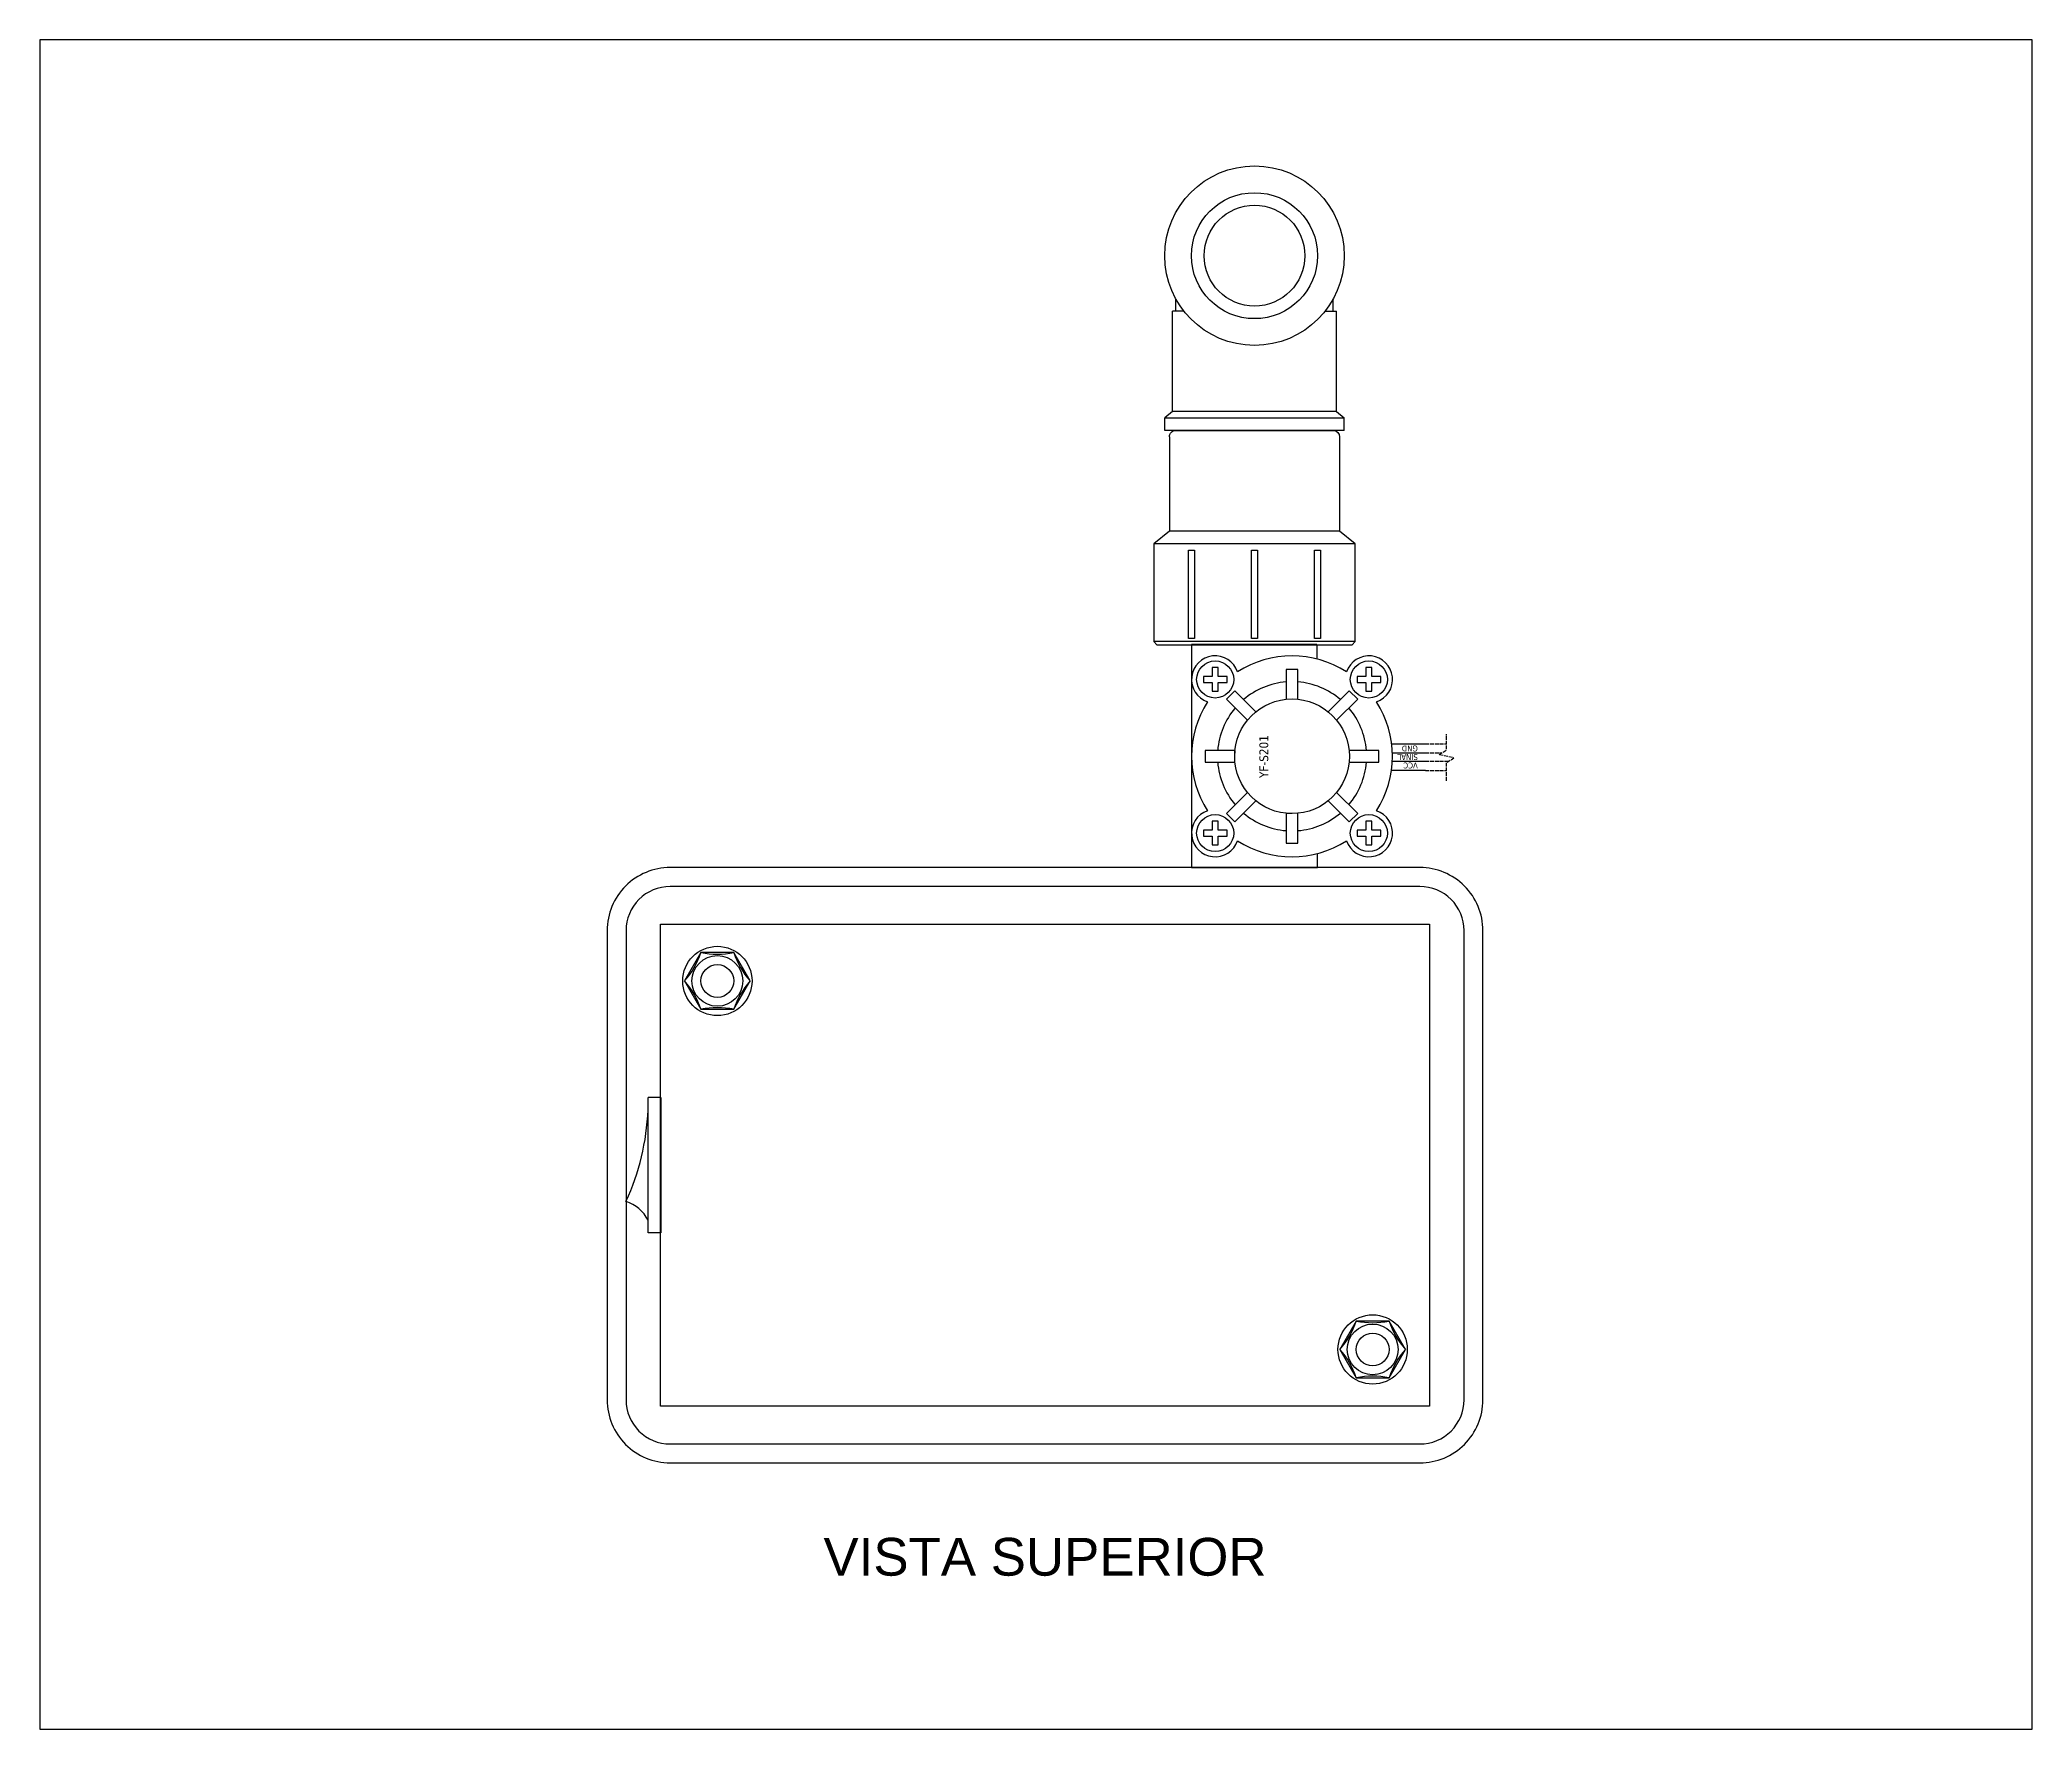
# Model space of a CAD drawing. Header units: millimetres. Extents: x 964 to 2741, y 814 to 2223.
# Drawn here: x 2425.2 to 2741.4, y 1814.1 to 2082.3 of the extents above; entities that cross this region are included whole.
import ezdxf

# ---------------------------------------------------------------- set-up
doc = ezdxf.new("R2010")
doc.units = ezdxf.units.MM
doc.linetypes.add('ACAD_ISO02W100', pattern=[15, 12, -3])
doc.linetypes.add('CONTINU', pattern=[0])
doc.layers.add('2', color=7, linetype='CONTINU')
doc.layers.add('BOLTS', color=9, linetype='Continuous')
doc.layers.add('contorno', color=7, linetype='CONTINU', lineweight=30)
doc.styles.get("Standard").update_dxf_attribs({"font": 'arial.ttf'})
doc.styles.add('times 2', font='tahoma.ttf')

# ---------------------------------------------------------------- blocks, each defined once
blk = doc.blocks.new('acima')
for points in [[(2082.15, 1497.55), (2201.15, 1497.55, 0.414214), (2211.15, 1507.55), (2211.15, 1582.05, 0.414214), (2201.15, 1592.05), (2082.15, 1592.05, 0.414214), (2072.15, 1582.05), (2072.15, 1507.55, 0.414214)], [(2208.15, 1582.05, 0.414214), (2201.15, 1589.05), (2082.15, 1589.05, 0.414214), (2075.15, 1582.05), (2075.15, 1507.55, 0.414214), (2082.15, 1500.55), (2201.15, 1500.55, 0.414214), (2208.15, 1507.55)]]:
    blk.add_lwpolyline(points, format="xyb", close=True)
blk = doc.blocks.new('*U78')
blk.add_lwpolyline([(0, -2.32), (0.93, -2.37), (0.94, 2.37), (-0.94, 2.37), (-0.94, -2.37)])
blk = doc.blocks.new('*U79')
at = {"color": 0, "linetype": 'ByBlock', "lineweight": -2, "transparency": 16777216}
blk.add_blockref('*U78', (298.52, 41.22), dxfattribs=at)
for p, rotation in [((290.44, 37.88), 45.00000000000001), ((306.59, 37.88), 314.9999999999999), ((287.09, 29.8), 90), ((309.94, 29.8), 270), ((290.44, 21.72), 135), ((306.59, 21.72), 225), ((298.52, 18.38), 180)]:
    blk.add_blockref('*U78', p, dxfattribs=dict(at, rotation=rotation))
blk = doc.blocks.new('rosca')
for p, q in [((1000.85, 2084.47), (1001.35, 2084.97)), ((1000.85, 2053.47), (1000.85, 2084.47)), ((1001.35, 2084.97), (1016.85, 2084.97)), ((1001.35, 2084.97), (1016.85, 2084.97)), ((1001.35, 2084.97), (1001.35, 2052.97)), ((1016.85, 2084.97), (1018.85, 2082.47)), ((1016.85, 2084.97), (1016.85, 2052.97)), ((1018.85, 2082.47), (1018.85, 2055.47)), ((1033.85, 2082.47), (1018.85, 2082.47)), ((1034.85, 2056.47), (1034.85, 2081.47)), ((1015.85, 2079.47), (1001.85, 2079.47)), ((1001.85, 2079.47), (1001.85, 2078.47)), ((1001.85, 2078.47), (1015.85, 2078.47)), ((1015.85, 2078.47), (1015.85, 2079.47)), ((1015.85, 2069.47), (1001.85, 2069.47)), ((1001.85, 2069.47), (1001.85, 2068.47)), ((1001.85, 2068.47), (1015.85, 2068.47)), ((1015.85, 2068.47), (1015.85, 2069.47)), ((1015.85, 2059.47), (1001.85, 2059.47)), ((1001.85, 2059.47), (1001.85, 2058.47)), ((1001.85, 2058.47), (1015.85, 2058.47)), ((1015.85, 2058.47), (1015.85, 2059.47)), ((1018.85, 2055.47), (1016.85, 2052.97)), ((1033.85, 2055.47), (1018.85, 2055.47)), ((1000.85, 2053.47), (1001.35, 2052.97)), ((1016.85, 2052.97), (1001.35, 2052.97))]:
    blk.add_line(p, q)
for centre, start, end in [((1033.85, 2081.47), 0, 90), ((1033.85, 2056.47), 270, 0)]:
    blk.add_arc(centre, 1, start, end)
blk = doc.blocks.new('JOELHO')
for p, q in [((1006.1, 1963.2), (1006.1, 1965.16)), ((1031.1, 1963.2), (1031.1, 1965.16)), ((1005.6, 1947.25), (1005.6, 1963.2)), ((1007.4, 1963.2), (1005.6, 1963.2)), ((1029.81, 1963.2), (1031.6, 1963.2)), ((1031.6, 1947.25), (1031.6, 1963.2)), ((1005.6, 1947.25), (1004.35, 1946.25)), ((1004.35, 1944.25), (1004.35, 1946.25)), ((1004.35, 1946.25), (1032.85, 1946.25)), ((1031.6, 1947.25), (1005.6, 1947.25)), ((1031.6, 1947.25), (1032.85, 1946.25)), ((1032.85, 1944.25), (1032.85, 1946.25)), ((1032.85, 1944.25), (1004.35, 1944.25))]:
    blk.add_line(p, q)
for radius in [14.25, 10]:
    blk.add_circle((1018.6, 1972), radius)
blk = doc.blocks.new('A$C39A03A76')
at = {"layer": 'BOLTS', "color": 251}
blk.add_lwpolyline([(-0.016, 0, 0.099848), (-0.008, 0.01385, 0.099848), (0.008, 0.01385, 0.099848), (0.016, 0, 0.099848), (0.008, -0.01385, 0.099848), (-0.008, -0.01385, 0.099848)], format="xyb", close=True, dxfattribs=at)
at = {"layer": 'BOLTS', "color": 252}
blk.add_lwpolyline([(0.016, 0), (0.008, 0.01385), (-0.008, 0.01385), (-0.016, 0), (-0.008, -0.01385), (0.008, -0.01385)], close=True, dxfattribs=at)
at = {"layer": 'BOLTS', "color": 251}
blk.add_circle((0, 0), 0.01239, dxfattribs=at)
at = {"layer": 'BOLTS', "color": 9}
blk.add_circle((0, 0), 0.008, dxfattribs=at)
blk = doc.blocks.new('BOTÃO DEITADO')
for p, q in [((1165.42, 1911.95), (1165.42, 1909.95)), ((1165.42, 1911.95), (1186.92, 1911.95)), ((1186.92, 1909.95), (1165.42, 1909.95)), ((1186.92, 1911.95), (1186.92, 1909.95))]:
    blk.add_line(p, q)
for centre, radius, start, end in [((1165.89, 1871.84), 38.13, 65.1512, 87.708), ((1187.6, 1904.61), 5.98, 116.7147, 162.0827)]:
    blk.add_arc(centre, radius, start, end)

msp = doc.modelspace()

# ---------------------------------------------------------------- linework, layer by layer
for p, q in [((2425.165, 2082.272), (2425.165, 1814.08)), ((2741.365, 2082.272), (2425.165, 2082.272)), ((2741.365, 1814.08), (2741.365, 2082.272)), ((2627.817, 1986.254), (2627.813, 1983.998)), ((2639.732, 1970.517), (2645.073, 1970.517)), ((2645.073, 1966.299), (2639.7, 1966.299)), ((2627.947, 1950.863), (2627.946, 1953.095)), ((2607.951, 1950.88), (2627.945, 1950.863)), ((2609.612, 1950.863), (2627.945, 1950.863)), ((2425.165, 1814.08), (2741.365, 1814.08))]:
    msp.add_line(p, q)
for points in [[(2609.828, 1981.195), (2609.828, 1980.725), (2609.828, 1980.256), (2611.236, 1980.256), (2611.236, 1978.848), (2612.175, 1978.848), (2612.175, 1980.256), (2613.582, 1980.256), (2613.582, 1981.195), (2612.175, 1981.195), (2612.175, 1982.602), (2611.705, 1982.602), (2611.236, 1982.602), (2611.236, 1981.195)], [(2634.219, 1981.195), (2634.219, 1980.725), (2634.219, 1980.256), (2635.627, 1980.256), (2635.627, 1978.848), (2636.566, 1978.848), (2636.566, 1980.256), (2637.973, 1980.256), (2637.973, 1981.195), (2636.566, 1981.195), (2636.566, 1982.602), (2636.096, 1982.602), (2635.627, 1982.602), (2635.627, 1981.195)], [(2609.828, 1956.803), (2609.828, 1956.334), (2609.828, 1955.865), (2611.236, 1955.865), (2611.236, 1954.457), (2612.175, 1954.457), (2612.175, 1955.865), (2613.582, 1955.865), (2613.582, 1956.803), (2612.175, 1956.803), (2612.175, 1958.211), (2611.705, 1958.211), (2611.236, 1958.211), (2611.236, 1956.803)], [(2634.219, 1956.803), (2634.219, 1956.334), (2634.219, 1955.865), (2635.627, 1955.865), (2635.627, 1954.457), (2636.566, 1954.457), (2636.566, 1955.865), (2637.973, 1955.865), (2637.973, 1956.803), (2636.566, 1956.803), (2636.566, 1958.211), (2636.096, 1958.211), (2635.627, 1958.211), (2635.627, 1956.803)], [(2645.695, 1941.863), (2645.695, 1865.363), (2523.695, 1865.363), (2523.695, 1941.863)]]:
    msp.add_lwpolyline(points, close=True)
at = {"linetype": 'ACAD_ISO02W100', "ltscale": 0.05, "transparency": 33554610, "flags": 128}
for points in [[(2645.073, 1970.517), (2648.395, 1970.517)], [(2648.395, 1964.655), (2648.395, 1967.535), (2649.587, 1968.266), (2647.204, 1968.793), (2648.395, 1969.525), (2648.395, 1972.051)], [(2645.073, 1969.081), (2647.672, 1969.081)], [(2645.073, 1967.734), (2648.72, 1967.734)], [(2645.073, 1966.299), (2648.395, 1966.299)]]:
    msp.add_lwpolyline(points, dxfattribs=at)
for points in [[(2639.837, 1967.734), (2645.073, 1967.734)], [(2639.847, 1969.081), (2645.073, 1969.081)]]:
    msp.add_lwpolyline(points)
for centre, radius in [((2617.945, 2048.004), 8), ((2623.901, 1968.53), 9.1), ((2532.695, 1932.863), 5.5), ((2636.695, 1874.363), 5.5)]:
    msp.add_circle(centre, radius)
at = {"transparency": 33554610}
for centre in [(2611.705, 1980.725), (2636.096, 1980.725), (2611.705, 1956.334), (2636.096, 1956.334)]:
    msp.add_circle(centre, 2.944, dxfattribs=at)
at = {"transparency": 33554495}
for start, end in [(94.54681, 130.4631), (49.54681, 85.4631), (139.54681, 175.4631), (4.54681, 40.4631), (184.54681, 220.4631), (319.54681, 355.4631), (229.54681, 265.4631), (274.54681, 310.4631)]:
    msp.add_arc((2623.901, 1968.53), 11.839, start, end, dxfattribs=at)
at = {"layer": 'contorno'}
msp.add_lwpolyline([(2627.818, 1986.254), (2627.818, 1986.254), (2607.943, 1986.254), (2607.951, 1950.88)], dxfattribs=at)
for centre, radius, start, end in [((2611.705, 1980.725), 3.754, 18.89754, 251.10246), ((2623.901, 1968.53), 15.956, 57.19832, 122.80168), ((2636.096, 1980.725), 3.754, 288.89754, 161.10246), ((2623.901, 1968.53), 15.956, 147.19832, 212.80168), ((2623.901, 1968.53), 15.956, 327.19832, 32.80168), ((2611.705, 1956.334), 3.754, 108.89754, 341.10246), ((2636.096, 1956.334), 3.754, 198.89754, 71.10246), ((2623.901, 1968.53), 15.956, 237.19832, 302.80168)]:
    msp.add_arc(centre, radius, start, end, dxfattribs=at)

# ---------------------------------------------------------------- block references
for name, p in [('JOELHO', (1599.342, 76.006)), ('acima', (443.048, 358.811))]:
    msp.add_blockref(name, p)
at = {"xscale": -1, "rotation": 270}
msp.add_blockref('rosca', (548.972, 985.401), dxfattribs=at)
at = {"transparency": 33554559, "rotation": 90.00000000000001}
msp.add_blockref('*U79', (2653.703, 1670.014), dxfattribs=at)
at = {"rotation": 270}
msp.add_blockref('BOTÃO DEITADO', (611.749, 3079.781), dxfattribs=at)
at = {"layer": 'BOLTS', "xscale": 325.0394940790343, "yscale": 325.0394940790343, "zscale": 325.0394940790343, "rotation": 180}
msp.add_blockref('A$C39A03A76', (2532.695, 1932.863), dxfattribs=at)
at = {"layer": 'BOLTS', "xscale": 325.0394940790343, "yscale": 325.0394940790343, "zscale": 325.0394940790343}
msp.add_blockref('A$C39A03A76', (2636.695, 1874.363), dxfattribs=at)

# ---------------------------------------------------------------- texts
at = {"insert": (2618.711, 1965.089), "char_height": 1.4078, "attachment_point": 1, "rotation": 90, "style": 'times 2'}
msp.add_mtext_dynamic_manual_height_columns('YF-S201', width=3.47228, gutter_width=4.693, heights=[0], dxfattribs=at)
at = {"insert": (2584.695, 1838.363), "char_height": 6, "attachment_point": 8}
msp.add_mtext_dynamic_manual_height_columns('VISTA SUPERIOR', width=117.05032, gutter_width=12.5, heights=[5.174], dxfattribs=at)
at = {"layer": '2', "style": 'times 2'}
for s, p in [('GND', (2643.861, 1970.236)), ('SINAL', (2643.861, 1968.87)), ('VCC', (2643.861, 1967.542))]:
    msp.add_text(s, height=0.9386, rotation=180, dxfattribs=at).set_placement(p)

doc.saveas('drawing.dxf')
